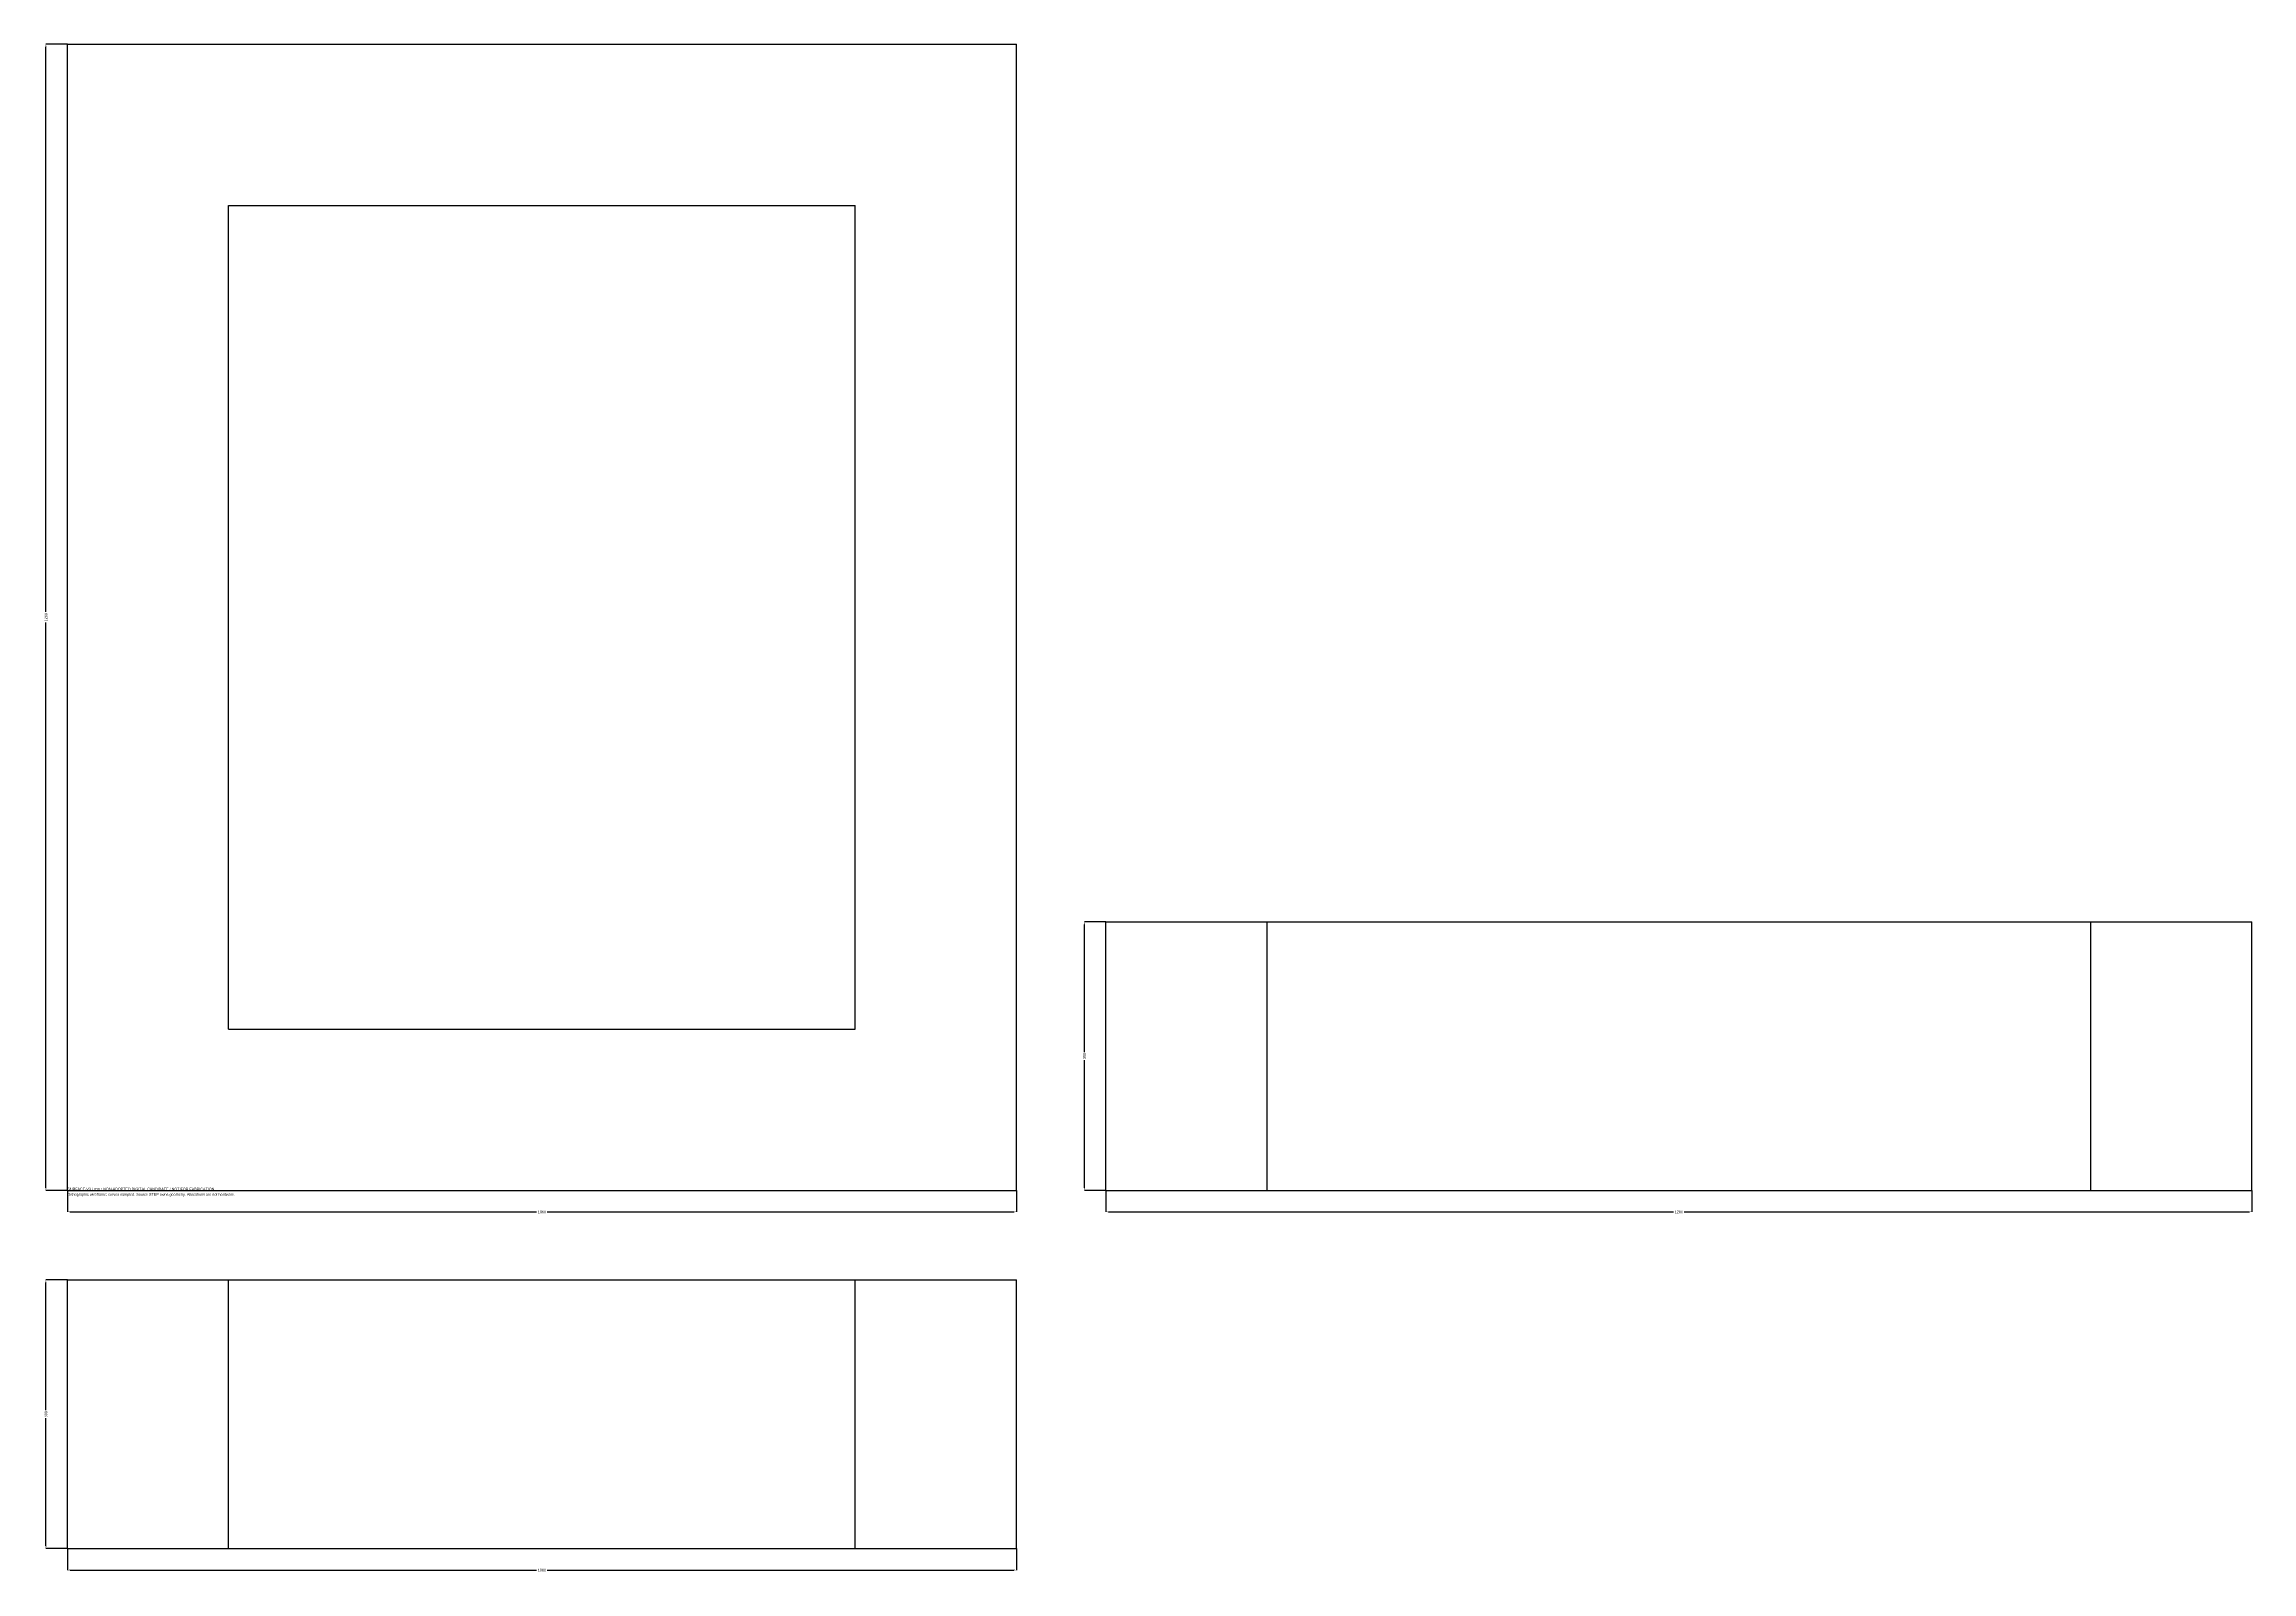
# Model space of a CAD drawing. Header units: millimetres. Extents: x -26 to 2440, y -426 to 1280.
import ezdxf

# ---------------------------------------------------------------- set-up
doc = ezdxf.new("R2010")
doc.units = ezdxf.units.MM
for name, color, linetype in [('DIMENSIONS', 7, 'Continuous'), ('NOTES', 7, 'Continuous'), ('XY', 7, 'Continuous'), ('XZ', 7, 'Continuous'), ('YZ', 7, 'Continuous')]:
    doc.layers.add(name, color=color, linetype=linetype)
doc.dimstyles.get("Standard").update_dxf_attribs({"dimtxt": 2.5, "dimasz": 2.5, "dimexe": 1.25, "dimexo": 0.625, "dimtad": 1, "dimcen": 2.5, "dimazin": 3, "dimtfac": 1, "dimtmove": 0, "dimatfit": 3})

# ---------------------------------------------------------------- blocks, each defined once
blk = doc.blocks.new('_CLOSEDFILLED')
at = {"color": 0, "linetype": 'BYBLOCK'}
blk.add_solid([(-1, 0.16), (0, 0), (-1, -0.16)], dxfattribs=at)
blk = doc.blocks.new('*D1')
for p, q in [((0, 0), (0, -24)), ((1060, 0), (1060, -24)), ((3, -24), (524, -24)), ((536, -24), (1057, -24))]:
    blk.add_line(p, q)
at = {"layer": 'Defpoints'}
for p in [(0, 0), (1060, 0), (0, -24)]:
    blk.add_point(p, dxfattribs=at)
at = {"layer": 'DIMENSIONS', "xscale": 3, "yscale": 3, "rotation": 180}
blk.add_blockref('_CLOSEDFILLED', (0, -24), dxfattribs=at)
at = {"layer": 'DIMENSIONS', "xscale": 3, "yscale": 3}
blk.add_blockref('_CLOSEDFILLED', (1060, -24), dxfattribs=at)
at = {"layer": 'DIMENSIONS', "insert": (530, -24), "char_height": 3, "attachment_point": 5}
blk.add_mtext('1060', dxfattribs=at)
blk = doc.blocks.new('*D2')
for p, q in [((0, 1280), (-24, 1280)), ((-24, 646), (-24, 1277)), ((-24, 3), (-24, 634)), ((0, 0), (-24, 0))]:
    blk.add_line(p, q)
at = {"layer": 'Defpoints'}
for p in [(0, 1280), (-24, 0), (0, 0)]:
    blk.add_point(p, dxfattribs=at)
at = {"layer": 'DIMENSIONS', "xscale": 3, "yscale": 3}
for p, rotation in [((-24, 1280), 90), ((-24, 0), 270)]:
    blk.add_blockref('_CLOSEDFILLED', p, dxfattribs=dict(at, rotation=rotation))
at = {"layer": 'DIMENSIONS', "insert": (-24, 640), "char_height": 3, "attachment_point": 5, "rotation": 90}
blk.add_mtext('1280', dxfattribs=at)
blk = doc.blocks.new('*D3')
for p, q in [((0, -400), (0, -424)), ((1060, -400), (1060, -424)), ((3, -424), (524, -424)), ((536, -424), (1057, -424))]:
    blk.add_line(p, q)
at = {"layer": 'Defpoints'}
for p in [(0, -400), (1060, -400), (0, -424)]:
    blk.add_point(p, dxfattribs=at)
at = {"layer": 'DIMENSIONS', "xscale": 3, "yscale": 3, "rotation": 180}
blk.add_blockref('_CLOSEDFILLED', (0, -424), dxfattribs=at)
at = {"layer": 'DIMENSIONS', "xscale": 3, "yscale": 3}
blk.add_blockref('_CLOSEDFILLED', (1060, -424), dxfattribs=at)
at = {"layer": 'DIMENSIONS', "insert": (530, -424), "char_height": 3, "attachment_point": 5}
blk.add_mtext('1060', dxfattribs=at)
blk = doc.blocks.new('*D4')
for p, q in [((0, -100), (-24, -100)), ((-24, -245.5), (-24, -103)), ((-24, -397), (-24, -254.5)), ((0, -400), (-24, -400))]:
    blk.add_line(p, q)
at = {"layer": 'Defpoints'}
for p in [(0, -100), (-24, -400), (0, -400)]:
    blk.add_point(p, dxfattribs=at)
at = {"layer": 'DIMENSIONS', "xscale": 3, "yscale": 3}
for p, rotation in [((-24, -100), 90), ((-24, -400), 270)]:
    blk.add_blockref('_CLOSEDFILLED', p, dxfattribs=dict(at, rotation=rotation))
at = {"layer": 'DIMENSIONS', "insert": (-24, -250), "char_height": 3, "attachment_point": 5, "rotation": 90}
blk.add_mtext('300', dxfattribs=at)
blk = doc.blocks.new('*D5')
for p, q in [((1160, 0), (1160, -24)), ((2440, 0), (2440, -24)), ((1163, -24), (1794, -24)), ((1806, -24), (2437, -24))]:
    blk.add_line(p, q)
at = {"layer": 'Defpoints'}
for p in [(1160, 0), (2440, 0), (1160, -24)]:
    blk.add_point(p, dxfattribs=at)
at = {"layer": 'DIMENSIONS', "xscale": 3, "yscale": 3, "rotation": 180}
blk.add_blockref('_CLOSEDFILLED', (1160, -24), dxfattribs=at)
at = {"layer": 'DIMENSIONS', "xscale": 3, "yscale": 3}
blk.add_blockref('_CLOSEDFILLED', (2440, -24), dxfattribs=at)
at = {"layer": 'DIMENSIONS', "insert": (1800, -24), "char_height": 3, "attachment_point": 5}
blk.add_mtext('1280', dxfattribs=at)
blk = doc.blocks.new('*D6')
for p, q in [((1160, 300), (1136, 300)), ((1136, 154.5), (1136, 297)), ((1136, 3), (1136, 145.5)), ((1160, 0), (1136, 0))]:
    blk.add_line(p, q)
at = {"layer": 'Defpoints'}
for p in [(1160, 300), (1136, 0), (1160, 0)]:
    blk.add_point(p, dxfattribs=at)
at = {"layer": 'DIMENSIONS', "xscale": 3, "yscale": 3}
for p, rotation in [((1136, 300), 90), ((1136, 0), 270)]:
    blk.add_blockref('_CLOSEDFILLED', p, dxfattribs=dict(at, rotation=rotation))
at = {"layer": 'DIMENSIONS', "insert": (1136, 150), "char_height": 3, "attachment_point": 5, "rotation": 90}
blk.add_mtext('300', dxfattribs=at)

msp = doc.modelspace()

# ---------------------------------------------------------------- linework, layer by layer
at = {"layer": 'XY'}
for points in [[(0, 0), (0, 1280)], [(0, 0), (0, 1280)], [(0, 1280), (1060, 1280)], [(0, 1280), (1060, 1280)], [(1060, 0), (1060, 1280)], [(1060, 0), (1060, 1280)], [(180, 180), (180, 1100)], [(180, 1100), (880, 1100)], [(180, 180), (180, 1100)], [(180, 1100), (880, 1100)], [(880, 180), (880, 1100)], [(880, 180), (880, 1100)], [(180, 180), (880, 180)], [(180, 180), (880, 180)], [(0, 0), (1060, 0)], [(0, 0), (1060, 0)]]:
    msp.add_lwpolyline(points, dxfattribs=at)
at = {"layer": 'XZ'}
for points in [[(0, -400), (0, -100)], [(0, -400), (0, -100)], [(0, -100), (1060, -100)], [(0, -100), (1060, -100)], [(180, -100), (880, -100)], [(180, -100), (880, -100)], [(180, -400), (180, -100)], [(180, -400), (180, -100)], [(880, -400), (880, -100)], [(880, -400), (880, -100)], [(1060, -400), (1060, -100)], [(1060, -400), (1060, -100)], [(0, -400), (1060, -400)], [(0, -400), (1060, -400)], [(180, -400), (880, -400)], [(180, -400), (880, -400)]]:
    msp.add_lwpolyline(points, dxfattribs=at)
at = {"layer": 'YZ'}
for points in [[(1160, 0), (1160, 300)], [(1160, 300), (2440, 300)], [(1160, 0), (1160, 300)], [(1160, 300), (2440, 300)], [(1340, 300), (2260, 300)], [(1340, 300), (2260, 300)], [(1340, 0), (1340, 300)], [(1340, 0), (1340, 300)], [(2260, 0), (2260, 300)], [(2260, 0), (2260, 300)], [(2440, 0), (2440, 300)], [(2440, 0), (2440, 300)], [(1160, 0), (2440, 0)], [(1160, 0), (2440, 0)], [(1340, 0), (2260, 0)], [(1340, 0), (2260, 0)]]:
    msp.add_lwpolyline(points, dxfattribs=at)

# ---------------------------------------------------------------- texts
at = {"layer": 'NOTES'}
for s, p in [('SURFACE-V3 / mm / NON-ADOPTED DIGITAL CANDIDATE / NOT FOR FABRICATION', (0, 0)), ('Orthographic wireframe; curves sampled. Source STEP owns geometry. Allocations are not hardware.', (0, -6))]:
    msp.add_text(s, height=3, dxfattribs=at).set_placement(p)

# ---------------------------------------------------------------- dimensions: what is measured, and where the dimension line sits
at = {"layer": 'DIMENSIONS'}
for base, p1, p2, picture, middle in [((-24, 0), (0, 0), (0, 1280), '*D2', (-24, 640)), ((1136, 0), (1160, 0), (1160, 300), '*D6', (1136, 150)), ((-24, -400), (0, -400), (0, -100), '*D4', (-24, -250))]:
    dim = msp.add_linear_dim(base=base, p1=p1, p2=p2, angle=90, dimstyle='Standard', override={"dimtxt": 3, "dimasz": 3, "dimdec": 3}, dxfattribs=at)
    dim.commit()
    dim.dimension.update_dxf_attribs({"geometry": picture, "text_midpoint": middle})
for base, p1, p2, picture, middle in [((0, -24), (0, 0), (1060, 0), '*D1', (530, -24)), ((1160, -24), (1160, 0), (2440, 0), '*D5', (1800, -24)), ((0, -424), (0, -400), (1060, -400), '*D3', (530, -424))]:
    dim = msp.add_linear_dim(base=base, p1=p1, p2=p2, dimstyle='Standard', override={"dimtxt": 3, "dimasz": 3, "dimdec": 3}, dxfattribs=at)
    dim.commit()
    dim.dimension.update_dxf_attribs({"geometry": picture, "text_midpoint": middle})

doc.saveas('drawing.dxf')
